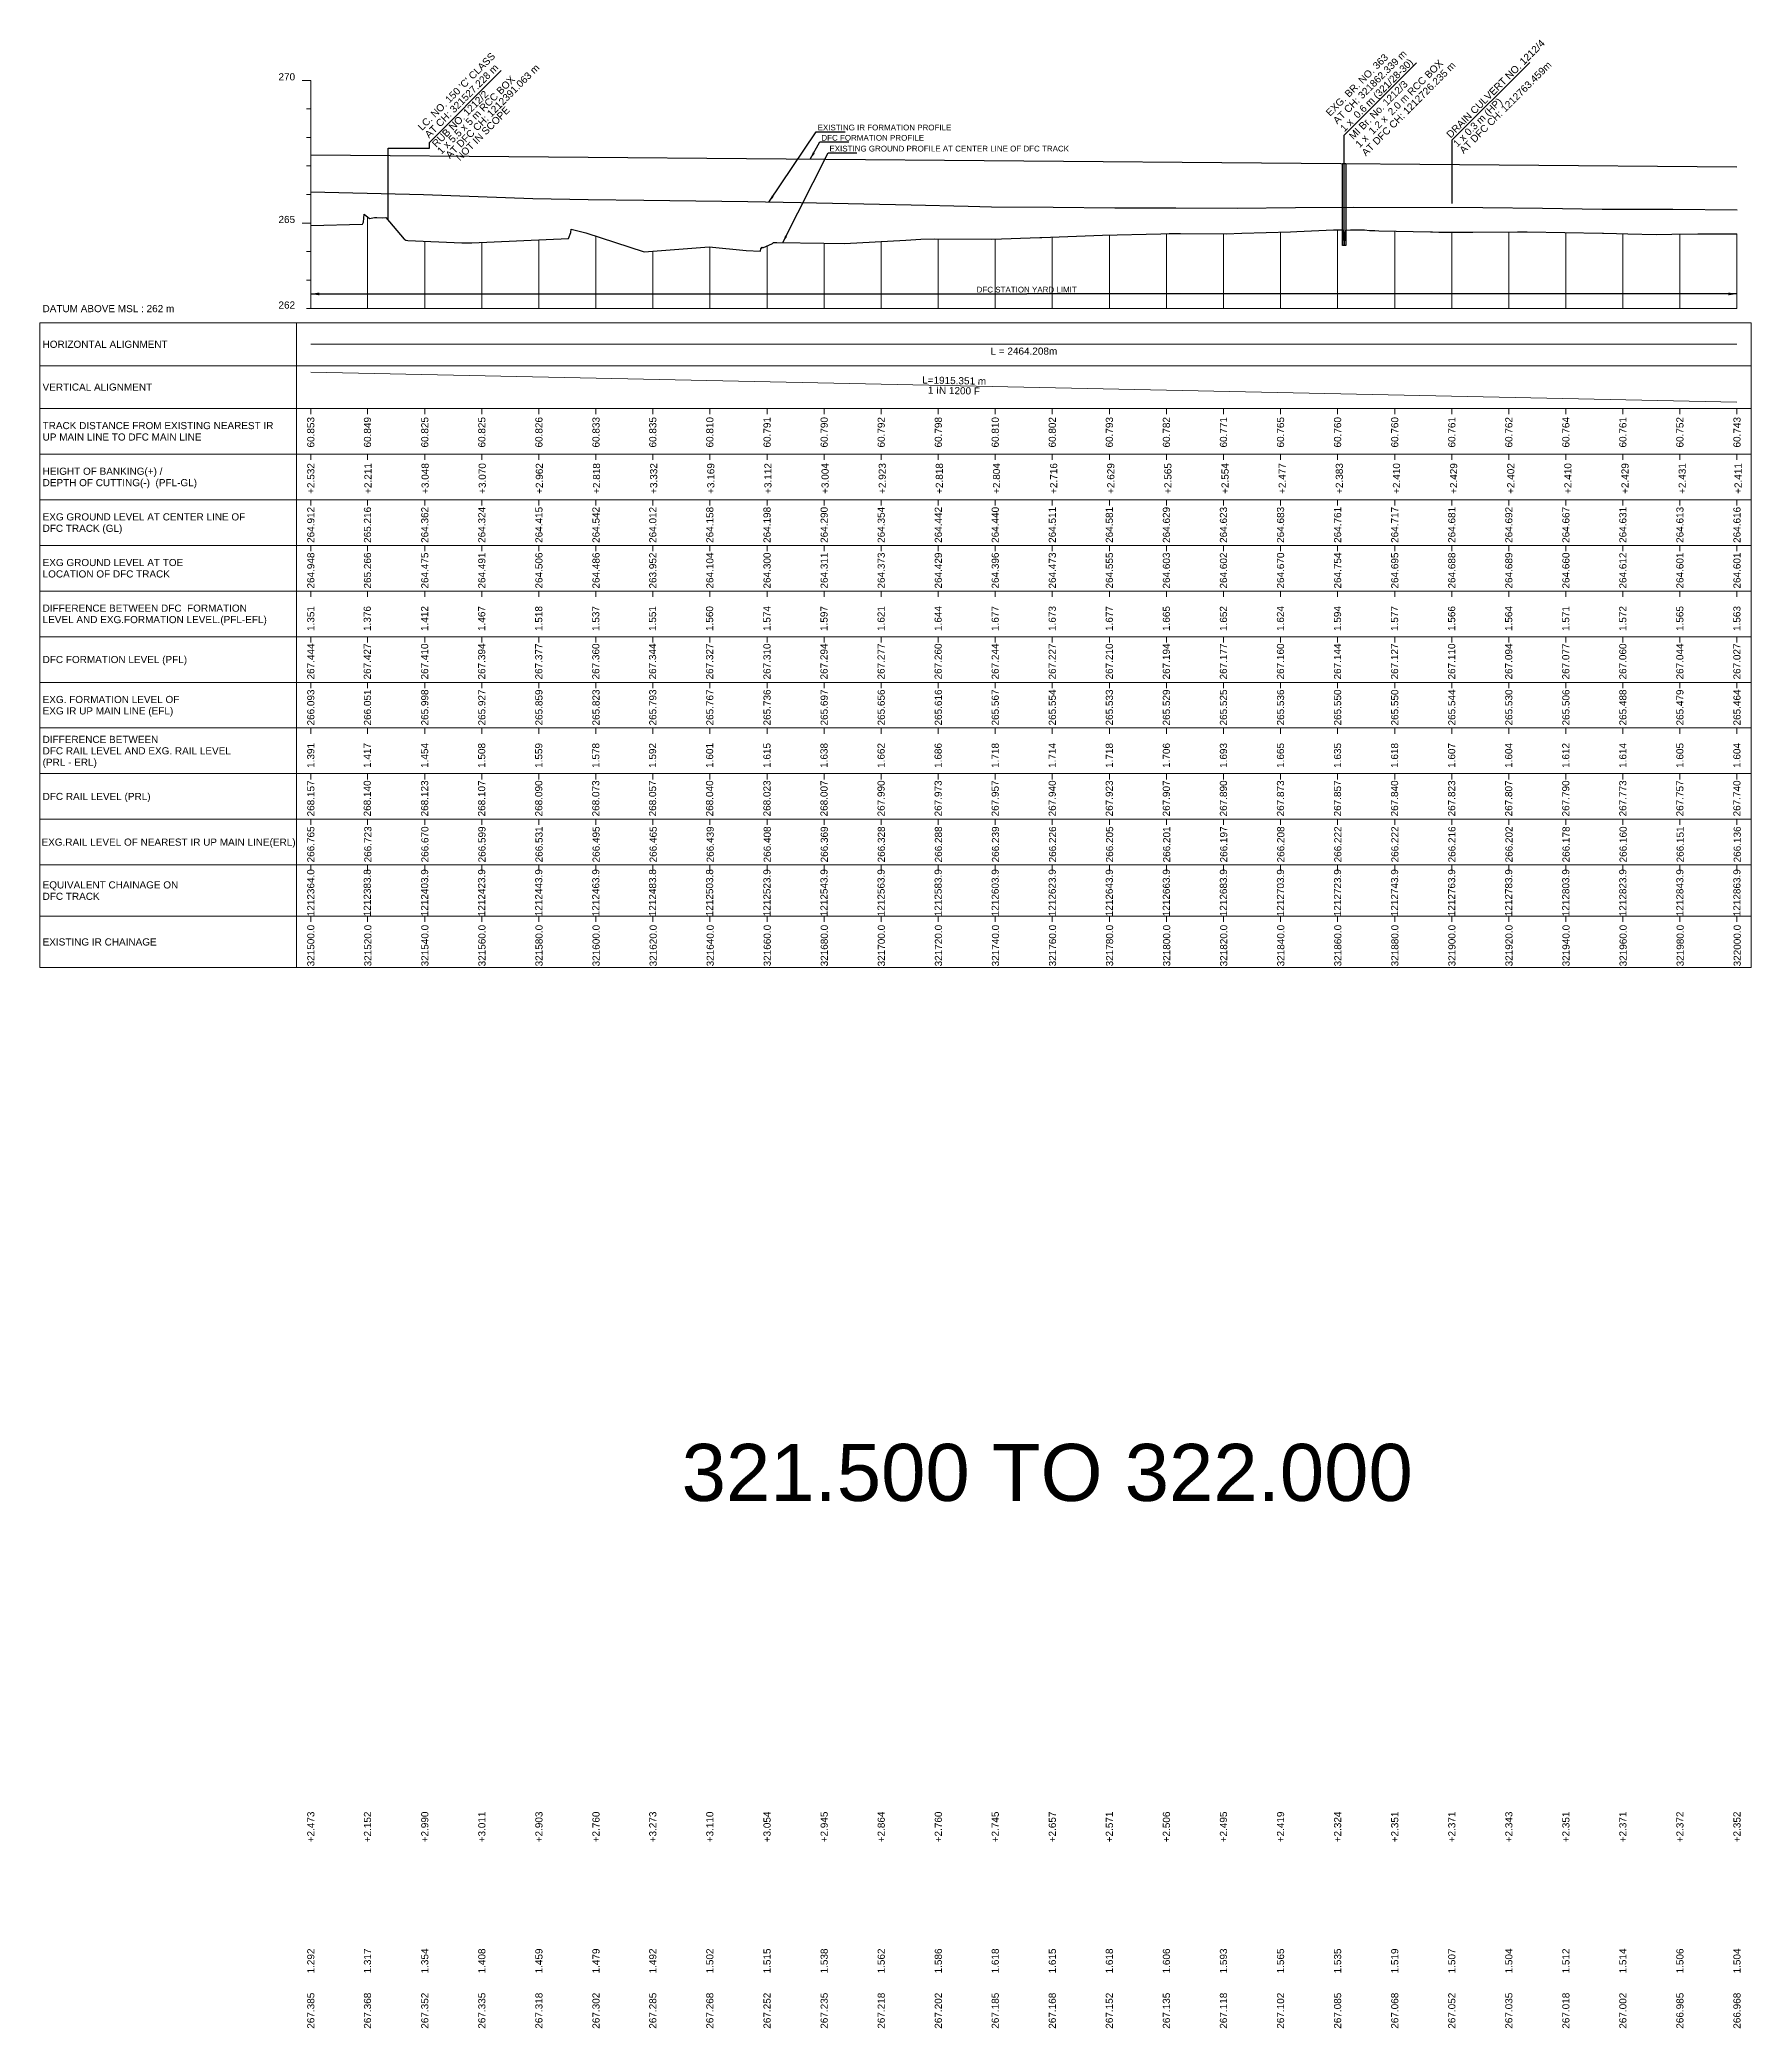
# Model space of a CAD drawing. Header units: metres. Extents: x 2905 to 23505, y -2719 to -1879.
# Drawn here: x 4905 to 5505, y -2603 to -1906 of the extents above; entities that cross this region are included whole.
import ezdxf
from ezdxf.enums import TextEntityAlignment as Align

# ---------------------------------------------------------------- set-up
doc = ezdxf.new("R2010")
doc.units = ezdxf.units.M
doc.header["$MEASUREMENT"] = 0
for name, color, linetype, lineweight in [('LS BRIDGE INDICATION', 10, 'Continuous', 30), ('LS CUT FILL', 10, 'Continuous', 0), ('LS DATUM', 7, 'Continuous', 0), ('LS DATUM X', 7, 'Continuous', 0), ('LS DATUM Y', 7, 'Continuous', 0), ('LS DIFF. EXG.RL & PRO. RL', 10, 'Continuous', 0), ('LS DIFF. PFL & EFL', 10, 'Continuous', 0), ('LS EXG FL', 7, 'Continuous', 0), ('LS EXG GL', 7, 'Continuous', 0), ('LS EXG GL AT PRO TOE', 7, 'Continuous', 0), ('LS EXG IR CH', 7, 'Continuous', 0), ('LS EXG RL', 7, 'Continuous', 0), ('LS EXG. FL', 7, 'Continuous', 0), ('LS EXG. GL', 7, 'Continuous', 0), ('LS EXG. GL AT PRO. TOE', 7, 'Continuous', 0), ('LS EXG. IR CH', 7, 'Continuous', 0), ('LS EXG. RL', 7, 'Continuous', 0), ('LS FRAME', 7, 'Continuous', 0), ('LS HORIZONTAL ALIGNMENT', 10, 'Continuous', 0), ('LS PFL-EFL', 10, 'Continuous', 0), ('LS PRL-ERL', 10, 'Continuous', 0), ('LS PRO FL', 10, 'Continuous', 0), ('LS PRO. CUT & FILL', 10, 'Continuous', 0), ('LS PRO. DFCC CH', 10, 'Continuous', 0), ('LS PRO. FL', 10, 'Continuous', 0), ('LS PRO. RL', 10, 'Continuous', 0), ('LS PROFILE EXG FL', 7, 'Continuous', 25), ('LS PROFILE EXG GL', 7, 'Continuous', 30), ('LS PROFILE PRO FL', 1, 'Continuous', 30), ('LS TICKS', 7, 'Continuous', 0), ('LS TRACK CENTER', 10, 'Continuous', 0), ("LS TRACK CENTER's", 10, 'Continuous', 0), ('LS VERTICAL ALIGNMENT', 10, 'Continuous', 0), ('Profile Grid', 7, 'Continuous', 0)]:
    doc.layers.add(name, color=color, linetype=linetype, lineweight=lineweight)
for name, color, linetype in [("LS BRIDGE'S", 7, 'Continuous'), ('LS DRAIN CULVERT', 10, 'Continuous'), ("LS LC'S", 7, 'Continuous'), ('ref text', 3, 'Continuous'), ('STATION YARD LIMIT IN LS', 7, 'Continuous')]:
    doc.layers.add(name, color=color, linetype=linetype)
doc.styles.get("Standard").update_dxf_attribs({"font": 'arial.ttf'})
doc.styles.add('Style-Arial', font='arial.ttf')
doc.styles.add('StyleArial', font='arial.ttf')
doc.dimstyles.get("Standard").update_dxf_attribs({"dimtxt": 5, "dimasz": 0.18, "dimexe": 0.18, "dimexo": 0.0625, "dimgap": 0.09, "dimtad": 0, "dimtih": 1, "dimtoh": 1, "dimdec": 4, "dimzin": 0, "dimdsep": 46, "dimtxsty": 'Standard', "dimcen": 0.09, "dimadec": 0, "dimazin": 0, "dimtfac": 1, "dimtdec": 4, "dimtofl": 0, "dimtmove": 0, "dimatfit": 3, "dimfxl": 1, "dimtolj": 1, "dimtzin": 0, "dimarcsym": 0})

msp = doc.modelspace()

# ---------------------------------------------------------------- texts
at = {"layer": "LS BRIDGE'S"}
for s, p in [('EXG. BR. NO. 363', (5357.3, -1932.77)), ('AT CH: 321862.339 m', (5359.81, -1935.48)), ('1 x  0.6 m (321/28-30)', (5362.33, -1938.19))]:
    msp.add_text(s, height=2.5, rotation=45, dxfattribs=at).set_placement(p)
at = {"layer": "LS BRIDGE'S", "color": 10}
for s, p in [('1 x  1.2 x  2.0 m RCC BOX', (5367.64, -1943.81)), ('AT DFC CH: 1212726.235 m', (5369.85, -1946.7)), ('MI Br. No. 1212/3', (5365.43, -1940.93))]:
    msp.add_text(s, height=2.5, rotation=45.05938, dxfattribs=at).set_placement(p)
at = {"layer": 'LS CUT FILL', "color": 1, "lineweight": 0, "style": 'Style-Arial'}
for s, p in [('+2.532', (5001.26, -2064.94)), ('+2.211', (5021.29, -2064.94)), ('+3.048', (5041.32, -2064.94)), ('+3.070', (5061.35, -2064.94)), ('+2.962', (5081.37, -2064.94)), ('+2.818', (5101.4, -2064.94)), ('+3.332', (5121.43, -2064.94)), ('+3.169', (5141.46, -2064.94)), ('+3.112', (5161.49, -2064.94)), ('+3.004', (5181.52, -2064.94)), ('+2.923', (5201.55, -2064.94)), ('+2.818', (5221.58, -2064.94)), ('+2.804', (5241.61, -2064.94)), ('+2.716', (5261.64, -2064.94)), ('+2.629', (5281.67, -2064.94)), ('+2.565', (5301.69, -2064.94)), ('+2.554', (5321.72, -2064.94)), ('+2.477', (5341.75, -2064.94)), ('+2.383', (5361.78, -2064.94)), ('+2.410', (5381.81, -2064.94)), ('+2.429', (5401.84, -2064.94)), ('+2.402', (5421.87, -2064.94)), ('+2.410', (5441.9, -2064.94)), ('+2.429', (5461.93, -2064.94)), ('+2.431', (5481.96, -2064.94)), ('+2.411', (5501.55, -2064.94))]:
    msp.add_text(s, height=2.5, rotation=90, dxfattribs=at).set_placement(p)
for s, p in [('+2.473', (5000, -2526.82)), ('+2.152', (5019.87, -2526.82)), ('+2.990', (5039.95, -2526.82)), ('+3.011', (5059.95, -2526.82)), ('+2.903', (5079.97, -2526.82)), ('+2.760', (5099.97, -2526.82)), ('+3.273', (5119.87, -2526.82)), ('+3.110', (5139.87, -2526.82)), ('+3.054', (5159.93, -2526.82)), ('+2.945', (5179.95, -2526.82)), ('+2.864', (5199.95, -2526.82)), ('+2.760', (5219.97, -2526.82)), ('+2.745', (5239.92, -2526.82)), ('+2.657', (5259.92, -2526.82)), ('+2.571', (5279.92, -2526.82)), ('+2.506', (5299.91, -2526.82)), ('+2.495', (5319.91, -2526.82)), ('+2.419', (5339.93, -2526.82)), ('+2.324', (5359.93, -2526.82)), ('+2.351', (5379.95, -2526.82)), ('+2.371', (5399.95, -2526.82)), ('+2.343', (5419.95, -2526.82)), ('+2.351', (5439.95, -2526.82)), ('+2.371', (5459.92, -2526.82)), ('+2.372', (5479.92, -2526.82)), ('+2.352', (5499.92, -2526.82))]:
    msp.add_text(s, height=2.5, rotation=90, dxfattribs=at).set_placement(p, align=Align.MIDDLE_RIGHT)
at = {"layer": 'LS DATUM', "color": 7, "style": 'StyleArial'}
msp.add_text('DATUM ABOVE MSL : 262 m', height=2.5, rotation=0.00003, dxfattribs=at).set_placement((4905.97, -2000), align=Align.MIDDLE_LEFT)
at = {"layer": 'LS DATUM Y', "color": 7, "lineweight": 0, "style": 'Style-Arial'}
for s, p in [('270', (4994.5, -1920)), ('265', (4994.5, -1970)), ('262', (4994.5, -2000))]:
    msp.add_text(s, height=2.5, dxfattribs=at).set_placement(p, align=Align.RIGHT)
at = {"layer": 'LS DIFF. EXG.RL & PRO. RL', "color": 10, "style": 'StyleArial'}
for s, p in [('DIFFERENCE BETWEEN ', (4906, -2151)), ('DFC RAIL LEVEL AND EXG. RAIL LEVEL ', (4906, -2155)), ('(PRL - ERL)', (4906, -2159))]:
    msp.add_text(s, height=2.5, rotation=0.00003, dxfattribs=at).set_placement(p, align=Align.MIDDLE_LEFT)
at = {"layer": 'LS DIFF. PFL & EFL', "color": 10, "style": 'StyleArial'}
for s, p in [('DIFFERENCE BETWEEN DFC  FORMATION ', (4906, -2105)), ('LEVEL AND EXG.FORMATION LEVEL.(PFL-EFL)', (4906, -2109))]:
    msp.add_text(s, height=2.5, rotation=0.00003, dxfattribs=at).set_placement(p, align=Align.MIDDLE_LEFT)
at = {"layer": 'LS DRAIN CULVERT'}
for s, p in [('DRAIN CULVERT NO. 1212/4', (5399.56, -1940.41)), ('AT DFC CH: 1212763.459m', (5404.12, -1945.84)), ('1 x 0.3 m (HP)', (5401.91, -1943.55))]:
    msp.add_text(s, height=2.5, rotation=44.95988, dxfattribs=at).set_placement(p)
at = {"layer": 'LS EXG FL', "style": 'StyleArial'}
for s, p in [('EXG. FORMATION LEVEL OF', (4906, -2137)), ('EXG IR UP MAIN LINE (EFL)', (4906, -2141))]:
    msp.add_text(s, height=2.5, rotation=0.00003, dxfattribs=at).set_placement(p, align=Align.MIDDLE_LEFT)
at = {"layer": 'LS EXG GL', "lineweight": 0, "style": 'Style-Arial'}
for s, p in [('264.912', (5000, -2069.5)), ('265.216', (5019.87, -2069.5)), ('264.362', (5039.95, -2069.5)), ('264.324', (5059.95, -2069.5)), ('264.415', (5079.97, -2069.5)), ('264.542', (5099.97, -2069.5)), ('264.012', (5119.87, -2069.5)), ('264.158', (5139.87, -2069.5)), ('264.198', (5159.93, -2069.5)), ('264.290', (5179.95, -2069.5)), ('264.354', (5199.95, -2069.5)), ('264.442', (5219.97, -2069.5)), ('264.440', (5239.92, -2069.5)), ('264.511', (5259.92, -2069.5)), ('264.581', (5279.92, -2069.5)), ('264.629', (5299.91, -2069.5)), ('264.623', (5319.91, -2069.5)), ('264.683', (5339.93, -2069.5)), ('264.761', (5359.93, -2069.5)), ('264.717', (5379.95, -2069.5)), ('264.681', (5399.95, -2069.5)), ('264.692', (5419.95, -2069.5)), ('264.667', (5439.95, -2069.5)), ('264.631', (5459.92, -2069.5)), ('264.613', (5479.92, -2069.5)), ('264.616', (5499.92, -2069.5))]:
    msp.add_text(s, height=2.5, rotation=90, dxfattribs=at).set_placement(p, align=Align.MIDDLE_RIGHT)
at = {"layer": 'LS EXG GL AT PRO TOE', "color": 7, "style": 'StyleArial'}
for s, p in [('EXG GROUND LEVEL AT TOE', (4906, -2089)), ('LOCATION OF DFC TRACK', (4906, -2093))]:
    msp.add_text(s, height=2.5, rotation=0.00003, dxfattribs=at).set_placement(p, align=Align.MIDDLE_LEFT)
at = {"layer": 'LS EXG IR CH', "style": 'Style-Arial'}
for s, p in [('321500.0', (5000, -2216)), ('321520.0', (5020, -2216)), ('321540.0', (5040, -2216)), ('321560.0', (5060, -2216)), ('321580.0', (5080, -2216)), ('321600.0', (5100, -2216)), ('321620.0', (5120, -2216)), ('321640.0', (5140, -2216)), ('321660.0', (5160, -2216)), ('321680.0', (5180, -2216)), ('321700.0', (5200, -2216)), ('321720.0', (5220, -2216)), ('321740.0', (5240, -2216)), ('321760.0', (5260, -2216)), ('321780.0', (5280, -2216)), ('321800.0', (5300, -2216)), ('321820.0', (5320, -2216)), ('321840.0', (5340, -2216)), ('321860.0', (5360, -2216)), ('321880.0', (5380, -2216)), ('321900.0', (5400, -2216)), ('321920.0', (5420, -2216)), ('321940.0', (5440, -2216)), ('321960.0', (5460, -2216)), ('321980.0', (5480, -2216)), ('322000.0', (5500, -2216))]:
    msp.add_text(s, height=2.5, rotation=90, dxfattribs=at).set_placement(p, align=Align.MIDDLE_RIGHT)
at = {"layer": 'LS EXG RL', "style": 'Style-Arial'}
for s, p in [('266.765', (5000, -2181.5)), ('266.723', (5020, -2181.5)), ('266.670', (5040, -2181.5)), ('266.599', (5060, -2181.5)), ('266.531', (5080, -2181.5)), ('266.495', (5100, -2181.5)), ('266.465', (5120, -2181.5)), ('266.439', (5140, -2181.5)), ('266.408', (5160, -2181.5)), ('266.369', (5180, -2181.5)), ('266.328', (5200, -2181.5)), ('266.288', (5220, -2181.5)), ('266.239', (5240, -2181.5)), ('266.226', (5260, -2181.5)), ('266.205', (5280, -2181.5)), ('266.201', (5300, -2181.5)), ('266.197', (5320, -2181.5)), ('266.208', (5340, -2181.5)), ('266.222', (5360, -2181.5)), ('266.222', (5380, -2181.5)), ('266.216', (5400, -2181.5)), ('266.202', (5420, -2181.5)), ('266.178', (5440, -2181.5)), ('266.160', (5460, -2181.5)), ('266.151', (5480, -2181.5)), ('266.136', (5500, -2181.5))]:
    msp.add_text(s, height=2.5, rotation=90, dxfattribs=at).set_placement(p, align=Align.MIDDLE_RIGHT)
at = {"layer": 'LS EXG. FL'}
for s, p in [('266.093', (5000, -2133.5)), ('266.051', (5019.87, -2133.5)), ('265.998', (5039.95, -2133.5)), ('265.927', (5059.95, -2133.5)), ('265.859', (5079.97, -2133.5)), ('265.823', (5099.97, -2133.5)), ('265.793', (5119.87, -2133.5)), ('265.767', (5139.87, -2133.5)), ('265.736', (5159.93, -2133.5)), ('265.697', (5179.95, -2133.5)), ('265.656', (5199.95, -2133.5)), ('265.616', (5219.97, -2133.5)), ('265.567', (5239.92, -2133.5)), ('265.554', (5259.92, -2133.5)), ('265.533', (5279.92, -2133.5)), ('265.529', (5299.91, -2133.5)), ('265.525', (5319.91, -2133.5)), ('265.536', (5339.93, -2133.5)), ('265.550', (5359.93, -2133.5)), ('265.550', (5379.95, -2133.5)), ('265.544', (5399.95, -2133.5)), ('265.530', (5419.95, -2133.5)), ('265.506', (5439.95, -2133.5)), ('265.488', (5459.92, -2133.5)), ('265.479', (5479.92, -2133.5)), ('265.464', (5499.92, -2133.5))]:
    msp.add_text(s, height=2.5, rotation=90, dxfattribs=at).set_placement(p, align=Align.MIDDLE_RIGHT)
at = {"layer": 'LS EXG. GL', "color": 7, "style": 'StyleArial'}
for s, p in [('EXG GROUND LEVEL AT CENTER LINE OF ', (4906, -2073)), ('DFC TRACK (GL)', (4906, -2077))]:
    msp.add_text(s, height=2.5, rotation=0.00003, dxfattribs=at).set_placement(p, align=Align.MIDDLE_LEFT)
at = {"layer": 'LS EXG. GL AT PRO. TOE'}
for s, p in [('264.948', (5000, -2085.5)), ('265.266', (5019.87, -2085.5)), ('264.475', (5039.95, -2085.5)), ('264.491', (5059.95, -2085.5)), ('264.506', (5079.97, -2085.5)), ('264.486', (5099.97, -2085.5)), ('263.952', (5119.87, -2085.5)), ('264.104', (5139.87, -2085.5)), ('264.300', (5159.93, -2085.5)), ('264.311', (5179.95, -2085.5)), ('264.373', (5199.95, -2085.5)), ('264.429', (5219.97, -2085.5)), ('264.396', (5239.92, -2085.5)), ('264.473', (5259.92, -2085.5)), ('264.555', (5279.92, -2085.5)), ('264.603', (5299.91, -2085.5)), ('264.602', (5319.91, -2085.5)), ('264.670', (5339.93, -2085.5)), ('264.754', (5359.93, -2085.5)), ('264.695', (5379.95, -2085.5)), ('264.688', (5399.95, -2085.5)), ('264.689', (5419.95, -2085.5)), ('264.660', (5439.95, -2085.5)), ('264.612', (5459.92, -2085.5)), ('264.601', (5479.92, -2085.5)), ('264.601', (5499.92, -2085.5))]:
    msp.add_text(s, height=2.5, rotation=90, dxfattribs=at).set_placement(p, align=Align.MIDDLE_RIGHT)
at = {"layer": 'LS EXG. IR CH', "style": 'StyleArial'}
msp.add_text('EXISTING IR CHAINAGE', height=2.5, rotation=0.00003, dxfattribs=at).set_placement((4906, -2222), align=Align.MIDDLE_LEFT)
at = {"layer": 'LS EXG. RL', "style": 'StyleArial'}
msp.add_text('EXG.RAIL LEVEL OF NEAREST IR UP MAIN LINE(ERL)', height=2.5, rotation=0.00003, dxfattribs=at).set_placement((4905.61, -2187), align=Align.MIDDLE_LEFT)
at = {"layer": 'LS HORIZONTAL ALIGNMENT', "style": 'StyleArial'}
msp.add_text('HORIZONTAL ALIGNMENT', height=2.5, rotation=0.00003, dxfattribs=at).set_placement((4905.97, -2012.5), align=Align.MIDDLE_LEFT)
at = {"layer": 'LS HORIZONTAL ALIGNMENT', "lineweight": 0, "insert": (5249.96, -2014.92), "char_height": 2.5, "attachment_point": 5, "line_spacing_factor": 0.6, "style": 'Style-Arial'}
msp.add_mtext('L = 2464.208m', dxfattribs=at)
at = {"layer": "LS LC'S", "lineweight": 13, "style": 'Style-Arial'}
for s, p in [("LC. NO. 150 'C' CLASS", (5039.02, -1937.75)), ('AT CH: 321527.228 m', (5041.47, -1940.41))]:
    msp.add_text(s, height=2.5, rotation=45.15566, dxfattribs=at).set_placement(p)
at = {"layer": "LS LC'S", "color": 10, "lineweight": 13, "style": 'Style-Arial'}
for s, p in [('AT DFC CH: 1212391.063 m', (5048.76, -1947.6)), ('RUB NO. 1212/2', (5043.98, -1943.65)), ('1 x 5.5 x 5 m RCC BOX', (5045.78, -1946.06))]:
    msp.add_text(s, height=2.5, rotation=45.15566, dxfattribs=at).set_placement(p)
at = {"layer": "LS LC'S", "color": 5, "lineweight": 13, "style": 'Style-Arial'}
msp.add_text('NOT IN SCOPE', height=2.5, rotation=45.15566, dxfattribs=at).set_placement((5052.34, -1948.42))
at = {"layer": 'LS PFL-EFL'}
for s, p in [('1.351', (5001.25, -2113)), ('1.376', (5021.05, -2113)), ('1.412', (5041.15, -2113)), ('1.467', (5061.15, -2113)), ('1.518', (5081.15, -2113)), ('1.537', (5101.15, -2113)), ('1.551', (5121.05, -2113)), ('1.560', (5141.05, -2113)), ('1.574', (5161.15, -2113)), ('1.597', (5181.15, -2113)), ('1.621', (5201.15, -2113)), ('1.644', (5221.15, -2113)), ('1.677', (5241.15, -2113)), ('1.673', (5261.15, -2113)), ('1.677', (5281.15, -2113)), ('1.665', (5301.15, -2113)), ('1.652', (5321.15, -2113)), ('1.624', (5341.15, -2113)), ('1.594', (5361.15, -2113)), ('1.577', (5381.15, -2113)), ('1.566', (5401.15, -2113)), ('1.564', (5421.15, -2113)), ('1.571', (5441.15, -2113)), ('1.572', (5461.15, -2113)), ('1.565', (5481.15, -2113)), ('1.563', (5501.15, -2113))]:
    msp.add_text(s, height=2.5, rotation=90, dxfattribs=at).set_placement(p)
for s, p in [('1.292', (5000, -2574.82)), ('1.317', (5019.87, -2574.82)), ('1.354', (5039.95, -2574.82)), ('1.408', (5059.95, -2574.82)), ('1.459', (5079.97, -2574.82)), ('1.479', (5099.97, -2574.82)), ('1.492', (5119.87, -2574.82)), ('1.502', (5139.87, -2574.82)), ('1.515', (5159.93, -2574.82)), ('1.538', (5179.95, -2574.82)), ('1.562', (5199.95, -2574.82)), ('1.586', (5219.97, -2574.82)), ('1.618', (5239.92, -2574.82)), ('1.615', (5259.92, -2574.82)), ('1.618', (5279.92, -2574.82)), ('1.606', (5299.91, -2574.82)), ('1.593', (5319.91, -2574.82)), ('1.565', (5339.93, -2574.82)), ('1.535', (5359.93, -2574.82)), ('1.519', (5379.95, -2574.82)), ('1.507', (5399.95, -2574.82)), ('1.504', (5419.95, -2574.82)), ('1.512', (5439.95, -2574.82)), ('1.514', (5459.92, -2574.82)), ('1.506', (5479.92, -2574.82)), ('1.504', (5499.92, -2574.82))]:
    msp.add_text(s, height=2.5, rotation=90, dxfattribs=at).set_placement(p, align=Align.MIDDLE_RIGHT)
at = {"layer": 'LS PRL-ERL'}
for s, p in [('1.391', (5001.25, -2161)), ('1.417', (5021.05, -2161)), ('1.454', (5041.15, -2161)), ('1.508', (5061.15, -2161)), ('1.559', (5081.15, -2161)), ('1.578', (5101.15, -2161)), ('1.592', (5121.05, -2161)), ('1.601', (5141.05, -2161)), ('1.615', (5161.15, -2161)), ('1.638', (5181.15, -2161)), ('1.662', (5201.15, -2161)), ('1.686', (5221.15, -2161)), ('1.718', (5241.15, -2161)), ('1.714', (5261.15, -2161)), ('1.718', (5281.15, -2161)), ('1.706', (5301.15, -2161)), ('1.693', (5321.15, -2161)), ('1.665', (5341.15, -2161)), ('1.635', (5361.15, -2161)), ('1.618', (5381.15, -2161)), ('1.607', (5401.15, -2161)), ('1.604', (5421.15, -2161)), ('1.612', (5441.15, -2161)), ('1.614', (5461.15, -2161)), ('1.605', (5481.15, -2161)), ('1.604', (5501.15, -2161))]:
    msp.add_text(s, height=2.5, rotation=90, dxfattribs=at).set_placement(p)
at = {"layer": 'LS PRO FL', "color": 1, "lineweight": 0, "style": 'Style-Arial'}
for s, p in [('267.385', (5000, -2590.32)), ('267.368', (5019.87, -2590.32)), ('267.352', (5039.95, -2590.32)), ('267.335', (5059.95, -2590.32)), ('267.318', (5079.97, -2590.32)), ('267.302', (5099.97, -2590.32)), ('267.285', (5119.87, -2590.32)), ('267.268', (5139.87, -2590.32)), ('267.252', (5159.93, -2590.32)), ('267.235', (5179.95, -2590.32)), ('267.218', (5199.95, -2590.32)), ('267.202', (5219.97, -2590.32)), ('267.185', (5239.92, -2590.32)), ('267.168', (5259.92, -2590.32)), ('267.152', (5279.92, -2590.32)), ('267.135', (5299.91, -2590.32)), ('267.118', (5319.91, -2590.32)), ('267.102', (5339.93, -2590.32)), ('267.085', (5359.93, -2590.32)), ('267.068', (5379.95, -2590.32)), ('267.052', (5399.95, -2590.32)), ('267.035', (5419.95, -2590.32)), ('267.018', (5439.95, -2590.32)), ('267.002', (5459.92, -2590.32)), ('266.985', (5479.92, -2590.32)), ('266.968', (5499.92, -2590.32))]:
    msp.add_text(s, height=2.5, rotation=90, dxfattribs=at).set_placement(p, align=Align.MIDDLE_RIGHT)
at = {"layer": 'LS PRO. CUT & FILL', "color": 10, "style": 'StyleArial'}
for s, p in [('HEIGHT OF BANKING(+) /', (4906, -2057)), ('DEPTH OF CUTTING(-)  (PFL-GL)', (4906, -2061))]:
    msp.add_text(s, height=2.5, rotation=0.00003, dxfattribs=at).set_placement(p, align=Align.MIDDLE_LEFT)
at = {"layer": 'LS PRO. DFCC CH', "color": 10, "style": 'Style-Arial'}
for s, p in [('EQUIVALENT CHAINAGE ON ', (4906, -2202)), ('DFC TRACK', (4906, -2206))]:
    msp.add_text(s, height=2.5, rotation=0.00003, dxfattribs=at).set_placement(p, align=Align.MIDDLE_LEFT)
at = {"layer": 'LS PRO. DFCC CH'}
for s, p in [('1212364.0', (5001.25, -2213)), ('1212383.8', (5021.05, -2213)), ('1212403.9', (5041.15, -2213)), ('1212423.9', (5061.15, -2213)), ('1212443.9', (5081.15, -2213)), ('1212463.9', (5101.15, -2213)), ('1212483.8', (5121.05, -2213)), ('1212503.8', (5141.05, -2213)), ('1212523.9', (5161.15, -2213)), ('1212543.9', (5181.15, -2213)), ('1212563.9', (5201.15, -2213)), ('1212583.9', (5221.15, -2213)), ('1212603.9', (5241.15, -2213)), ('1212623.9', (5261.15, -2213)), ('1212643.9', (5281.15, -2213)), ('1212663.9', (5301.15, -2213)), ('1212683.9', (5321.15, -2213)), ('1212703.9', (5341.15, -2213)), ('1212723.9', (5361.15, -2213)), ('1212743.9', (5381.15, -2213)), ('1212763.9', (5401.15, -2213)), ('1212783.9', (5421.15, -2213)), ('1212803.9', (5441.15, -2213)), ('1212823.9', (5461.15, -2213)), ('1212843.9', (5481.15, -2213)), ('1212863.9', (5501.15, -2213))]:
    msp.add_text(s, height=2.5, rotation=90, dxfattribs=at).set_placement(p)
at = {"layer": 'LS PRO. FL'}
for s, p in [('267.444', (5001.25, -2130)), ('267.427', (5021.05, -2130)), ('267.410', (5041.15, -2130)), ('267.394', (5061.15, -2130)), ('267.377', (5081.15, -2130)), ('267.360', (5101.15, -2130)), ('267.344', (5121.05, -2130)), ('267.327', (5141.05, -2130)), ('267.310', (5161.15, -2130)), ('267.294', (5181.15, -2130)), ('267.277', (5201.15, -2130)), ('267.260', (5221.15, -2130)), ('267.244', (5241.15, -2130)), ('267.227', (5261.15, -2130)), ('267.210', (5281.15, -2130)), ('267.194', (5301.15, -2130)), ('267.177', (5321.15, -2130)), ('267.160', (5341.15, -2130)), ('267.144', (5361.15, -2130)), ('267.127', (5381.15, -2130)), ('267.110', (5401.15, -2130)), ('267.094', (5421.15, -2130)), ('267.077', (5441.15, -2130)), ('267.060', (5461.15, -2130)), ('267.044', (5481.15, -2130)), ('267.027', (5501.15, -2130))]:
    msp.add_text(s, height=2.5, rotation=90, dxfattribs=at).set_placement(p)
at = {"layer": 'LS PRO. FL', "color": 10, "style": 'StyleArial'}
msp.add_text('DFC FORMATION LEVEL (PFL) ', height=2.5, rotation=0.00003, dxfattribs=at).set_placement((4906, -2123), align=Align.MIDDLE_LEFT)
at = {"layer": 'LS PRO. RL'}
for s, p in [('268.157', (5001.25, -2178)), ('268.140', (5021.05, -2178)), ('268.123', (5041.15, -2178)), ('268.107', (5061.15, -2178)), ('268.090', (5081.15, -2178)), ('268.073', (5101.15, -2178)), ('268.057', (5121.05, -2178)), ('268.040', (5141.05, -2178)), ('268.023', (5161.15, -2178)), ('268.007', (5181.15, -2178)), ('267.990', (5201.15, -2178)), ('267.973', (5221.15, -2178)), ('267.957', (5241.15, -2178)), ('267.940', (5261.15, -2178)), ('267.923', (5281.15, -2178)), ('267.907', (5301.15, -2178)), ('267.890', (5321.15, -2178)), ('267.873', (5341.15, -2178)), ('267.857', (5361.15, -2178)), ('267.840', (5381.15, -2178)), ('267.823', (5401.15, -2178)), ('267.807', (5421.15, -2178)), ('267.790', (5441.15, -2178)), ('267.773', (5461.15, -2178)), ('267.757', (5481.15, -2178)), ('267.740', (5501.15, -2178))]:
    msp.add_text(s, height=2.5, rotation=90, dxfattribs=at).set_placement(p)
at = {"layer": 'LS PRO. RL', "color": 10, "style": 'StyleArial'}
msp.add_text('DFC RAIL LEVEL (PRL)', height=2.5, rotation=0.00003, dxfattribs=at).set_placement((4906, -2171), align=Align.MIDDLE_LEFT)
at = {"layer": 'LS PROFILE EXG FL', "color": 7, "linetype": 'Continuous', "lineweight": 0, "style": 'Style-Arial'}
msp.add_text('EXISTING IR FORMATION PROFILE', height=2, dxfattribs=at).set_placement((5177.66, -1937.52))
at = {"layer": 'LS PROFILE EXG GL', "color": 7, "lineweight": 0, "style": 'Style-Arial'}
msp.add_text('EXISTING GROUND PROFILE AT CENTER LINE OF DFC TRACK', height=2, dxfattribs=at).set_placement((5181.81, -1944.92, 0))
at = {"layer": 'LS PROFILE PRO FL', "style": 'Style-Arial'}
msp.add_text(' DFC FORMATION PROFILE', height=2, dxfattribs=at).set_placement((5178.21, -1941.12, 0))
at = {"layer": 'LS TRACK CENTER'}
for s, p in [('60.853', (5000, -2038)), ('60.849', (5019.87, -2038)), ('60.825', (5039.95, -2038)), ('60.825', (5059.95, -2038)), ('60.826', (5079.97, -2038)), ('60.833', (5099.97, -2038)), ('60.835', (5119.87, -2038)), ('60.810', (5139.87, -2038)), ('60.791', (5159.93, -2038)), ('60.790', (5179.95, -2038)), ('60.792', (5199.95, -2038)), ('60.798', (5219.97, -2038)), ('60.810', (5239.92, -2038)), ('60.802', (5259.92, -2038)), ('60.793', (5279.92, -2038)), ('60.782', (5299.91, -2038)), ('60.771', (5319.91, -2038)), ('60.765', (5339.93, -2038)), ('60.760', (5359.93, -2038)), ('60.760', (5379.95, -2038)), ('60.761', (5399.95, -2038)), ('60.762', (5419.95, -2038)), ('60.764', (5439.95, -2038)), ('60.761', (5459.92, -2038)), ('60.752', (5479.92, -2038)), ('60.743', (5499.92, -2038))]:
    msp.add_text(s, height=2.5, rotation=90, dxfattribs=at).set_placement(p, align=Align.MIDDLE_RIGHT)
at = {"layer": "LS TRACK CENTER's", "color": 10, "style": 'StyleArial'}
for s, p in [('TRACK DISTANCE FROM EXISTING NEAREST IR ', (4906, -2041)), ('UP MAIN LINE TO DFC MAIN LINE', (4906, -2045))]:
    msp.add_text(s, height=2.5, rotation=0.00003, dxfattribs=at).set_placement(p, align=Align.MIDDLE_LEFT)
at = {"layer": 'LS VERTICAL ALIGNMENT', "style": 'StyleArial'}
msp.add_text('VERTICAL ALIGNMENT', height=2.5, rotation=0.00003, dxfattribs=at).set_placement((4905.97, -2027.5), align=Align.MIDDLE_LEFT)
at = {"layer": 'LS VERTICAL ALIGNMENT', "lineweight": 0, "insert": (5225.48, -2026.99), "char_height": 2.5, "attachment_point": 5, "rotation": 358.79966, "line_spacing_factor": 0.84, "style": 'Style-Arial'}
msp.add_mtext('L=1915.351 m\\P1 IN 1200 F', dxfattribs=at)
at = {"layer": 'ref text', "color": 3, "insert": (5130, -2418.23), "char_height": 20, "width": 256.3165, "attachment_point": 7, "bg_fill": 3, "box_fill_scale": 1.5, "bg_fill_color": 256, "bg_fill_transparency": 0}
msp.add_mtext('321.500 TO 322.000', dxfattribs=at)
at = {"layer": 'STATION YARD LIMIT IN LS', "color": 10, "lineweight": 15, "insert": (5250.95, -1993.36), "char_height": 2, "attachment_point": 5, "rotation": 0.00003, "line_spacing_factor": 0.84, "style": 'Style-Arial'}
msp.add_mtext('DFC STATION YARD LIMIT', dxfattribs=at)

# ---------------------------------------------------------------- linework, layer by layer
at = {"layer": 'LS BRIDGE INDICATION'}
msp.add_lwpolyline([(5361.67, -1949.17), (5362.87, -1949.17), (5362.87, -1977.83), (5361.67, -1977.83)], close=True, dxfattribs=at)
at = {"layer": "LS BRIDGE'S"}
msp.add_lwpolyline([(5362.27, -1977.83), (5362.27, -1939.24), (5387.61, -1913.9)], dxfattribs=at)
at = {"layer": 'LS DATUM X', "color": 7, "linetype": 'Continuous', "lineweight": 0}
msp.add_line((5000, -2000), (5499.92, -2000), dxfattribs=at)
at = {"layer": 'LS DATUM Y', "color": 7, "linetype": 'Continuous', "lineweight": 0}
for p, q in [((4997, -1920), (5000, -1920)), ((5000, -2000), (5000, -1920)), ((4998.5, -1930), (5000, -1930)), ((4998.5, -1940), (5000, -1940)), ((4998.5, -1950), (5000, -1950)), ((4998.5, -1960), (5000, -1960)), ((4997, -1970), (5000, -1970)), ((4998.5, -1980), (5000, -1980)), ((4998.5, -1990), (5000, -1990)), ((4998.5, -2000), (5000, -2000))]:
    msp.add_line(p, q, dxfattribs=at)
at = {"layer": 'LS DRAIN CULVERT'}
msp.add_lwpolyline([(5427.28, -1913.68), (5399.95, -1941.01), (5399.95, -1963.19)], dxfattribs=at)
at = {"layer": 'LS FRAME'}
for points in [[(4995, -2231), (4905, -2231), (4905, -2005)], [(4905, -2005), (4995, -2005)], [(4995, -2020), (4905, -2020)], [(4995, -2035), (4905, -2035)], [(4995, -2051), (4905, -2051)], [(4905, -2051), (4995, -2051)], [(4995, -2067), (4905, -2067)], [(4905, -2067), (4995, -2067)], [(4995, -2083), (4905, -2083)], [(4905, -2083), (4995, -2083)], [(4995, -2099), (4905, -2099)], [(4995, -2115), (4905, -2115)], [(4905, -2115), (4995, -2115)], [(4995, -2131), (4905, -2131)], [(4905, -2131), (4995, -2131)], [(4995, -2147), (4905, -2147)], [(4905, -2147), (4995, -2147)], [(4995, -2163), (4905, -2163)], [(4905, -2163), (4995, -2163)], [(4995, -2179), (4905, -2179)], [(4995, -2195), (4905, -2195)], [(4995, -2213), (4905, -2213)]]:
    msp.add_lwpolyline(points, dxfattribs=at)
at = {"layer": 'LS FRAME', "color": 7, "linetype": 'Continuous', "lineweight": 0, "flags": 128}
for points in [[(4995, -2020), (5504.92, -2020), (5504.92, -2005), (4995, -2005), (4995, -2020)], [(4995, -2035), (5504.92, -2035), (5504.92, -2020), (4995, -2020), (4995, -2035)], [(4995, -2051), (5504.92, -2051), (5504.92, -2035), (4995, -2035), (4995, -2051)], [(4995, -2067), (5504.92, -2067), (5504.92, -2051), (4995, -2051), (4995, -2067)], [(4995, -2083), (5504.92, -2083), (5504.92, -2067), (4995, -2067), (4995, -2083)], [(4995, -2099), (5504.92, -2099), (5504.92, -2083), (4995, -2083), (4995, -2099)], [(4995, -2115), (5504.92, -2115), (5504.92, -2099), (4995, -2099), (4995, -2115)], [(4995, -2131), (5504.92, -2131), (5504.92, -2115), (4995, -2115), (4995, -2131)], [(4995, -2147), (5504.92, -2147), (5504.92, -2131), (4995, -2131), (4995, -2147)], [(4995, -2163), (5504.92, -2163), (5504.92, -2147), (4995, -2147), (4995, -2163)], [(4995, -2179), (5504.92, -2179), (5504.92, -2163), (4995, -2163), (4995, -2179)], [(4995, -2195), (5504.92, -2195), (5504.92, -2179), (4995, -2179), (4995, -2195)], [(4995, -2213), (5504.92, -2213), (5504.92, -2195), (4995, -2195), (4995, -2213)], [(4995, -2231), (5504.92, -2231), (5504.92, -2213), (4995, -2213), (4995, -2231)]]:
    msp.add_lwpolyline(points, close=True, dxfattribs=at)
at = {"layer": 'LS FRAME', "color": 7, "linetype": 'Continuous', "lineweight": 0}
msp.add_3dface([(4995, -2099), (4915, -2099), (4915, -2099)], dxfattribs=at)
at = {"layer": 'LS HORIZONTAL ALIGNMENT', "lineweight": 0, "flags": 128}
msp.add_lwpolyline([(5000, -2012.5), (5499.92, -2012.5)], dxfattribs=at)
at = {"layer": "LS LC'S"}
msp.add_lwpolyline([(5027.1, -1968.94), (5027.1, -1943.79), (5041.58, -1943.79), (5041.58, -1941.72), (5066.78, -1916.52)], dxfattribs=at)
at = {"layer": 'LS PROFILE EXG FL'}
msp.add_lwpolyline([(5000, -1959.07), (5009.82, -1959.25), (5024.68, -1959.6), (5039.54, -1960.01), (5058.7, -1960.69), (5077.85, -1961.37), (5097.28, -1961.73), (5116.71, -1962.03), (5134.93, -1962.27), (5153.15, -1962.51), (5171.77, -1962.86), (5210.42, -1963.66), (5230.45, -1964.05), (5238.63, -1964.33), (5260.24, -1964.47), (5281.85, -1964.69), (5303.27, -1964.72), (5324.68, -1964.76), (5345.12, -1964.6), (5365.55, -1964.47), (5410.87, -1964.59), (5431.76, -1964.84), (5452.66, -1965.1), (5477.39, -1965.19), (5500, -1965.36)], dxfattribs=at)
at = {"layer": 'LS PROFILE EXG GL', "flags": 128}
msp.add_lwpolyline([(5000, -1970.88), (5018.08, -1970.43), (5018.45, -1969.65), (5018.74, -1966.91), (5020.59, -1968.43), (5022.39, -1968.06), (5023.15, -1968.09), (5025.04, -1968.18), (5026.36, -1968.05), (5032.74, -1975.66), (5032.91, -1975.82), (5033.29, -1976.05), (5034.06, -1976.12), (5052.95, -1976.96), (5054.04, -1976.96), (5056.42, -1976.92), (5090.36, -1975.37), (5091.17, -1973.28), (5091.28, -1972.2), (5096.37, -1973.4), (5116.82, -1980.11), (5139.65, -1978.4), (5152.56, -1979.59), (5157.64, -1979.92), (5157.8, -1979.03), (5158.18, -1978.46), (5158.51, -1978.65), (5161.81, -1977.19), (5162.14, -1976.88), (5163.36, -1976.81), (5179.88, -1977.1), (5187.13, -1977.13), (5208.63, -1976.01), (5213.81, -1975.71), (5218.63, -1975.58), (5238.7, -1975.64), (5255.56, -1975.05), (5256.27, -1975.02), (5271.43, -1974.48), (5277.47, -1974.24), (5297.95, -1973.76), (5300.84, -1973.69), (5304.83, -1973.7), (5320.88, -1973.77), (5326.41, -1973.59), (5343.37, -1973.06), (5345.6, -1972.95), (5358.51, -1972.41), (5359.55, -1972.41), (5361.06, -1972.34), (5361.67, -1972.4), (5362.27, -1977.83), (5362.87, -1972.45), (5364.44, -1972.38), (5366.59, -1972.34), (5367.84, -1972.36), (5369.35, -1972.39), (5371.11, -1972.63), (5372.97, -1972.67), (5374.4, -1972.71), (5392.55, -1973.12), (5393.22, -1973.13), (5395.44, -1973.19), (5396.29, -1973.2), (5407.29, -1973.17), (5422.97, -1973.06), (5424.4, -1973.07), (5424.94, -1973.08), (5425.25, -1973.08), (5426.41, -1973.1), (5452.74, -1973.55), (5453.16, -1973.52), (5457.66, -1973.64), (5461.66, -1973.73), (5471.59, -1973.99), (5477.1, -1973.91), (5486.23, -1973.79), (5499.92, -1973.84)], dxfattribs=at)
at = {"layer": 'LS PROFILE PRO FL'}
msp.add_lwpolyline([(5000, -1946.15), (5499.92, -1950.32)], dxfattribs=at)
at = {"layer": 'LS TICKS', "color": 7, "linetype": 'Continuous', "lineweight": 0, "flags": 128}
for points in [[(5000, -2037), (5000, -2035)], [(5019.87, -2037), (5019.87, -2035)], [(5039.95, -2037), (5039.95, -2035)], [(5059.95, -2037), (5059.95, -2035)], [(5079.97, -2037), (5079.97, -2035)], [(5099.97, -2037), (5099.97, -2035)], [(5119.87, -2037), (5119.87, -2035)], [(5139.87, -2037), (5139.87, -2035)], [(5159.93, -2037), (5159.93, -2035)], [(5179.95, -2037), (5179.95, -2035)], [(5199.95, -2037), (5199.95, -2035)], [(5219.97, -2037), (5219.97, -2035)], [(5239.92, -2037), (5239.92, -2035)], [(5259.92, -2037), (5259.92, -2035)], [(5279.92, -2037), (5279.92, -2035)], [(5299.91, -2037), (5299.91, -2035)], [(5319.91, -2037), (5319.91, -2035)], [(5339.93, -2037), (5339.93, -2035)], [(5359.93, -2037), (5359.93, -2035)], [(5379.95, -2037), (5379.95, -2035)], [(5399.95, -2037), (5399.95, -2035)], [(5419.95, -2037), (5419.95, -2035)], [(5439.95, -2037), (5439.95, -2035)], [(5459.92, -2037), (5459.92, -2035)], [(5479.92, -2037), (5479.92, -2035)], [(5499.92, -2037), (5499.92, -2035)], [(5000, -2053), (5000, -2051)], [(5019.87, -2053), (5019.87, -2051)], [(5039.95, -2053), (5039.95, -2051)], [(5059.95, -2053), (5059.95, -2051)], [(5079.97, -2053), (5079.97, -2051)], [(5099.97, -2053), (5099.97, -2051)], [(5119.87, -2053), (5119.87, -2051)], [(5139.87, -2053), (5139.87, -2051)], [(5159.93, -2053), (5159.93, -2051)], [(5179.95, -2053), (5179.95, -2051)], [(5199.95, -2053), (5199.95, -2051)], [(5219.97, -2053), (5219.97, -2051)], [(5239.92, -2053), (5239.92, -2051)], [(5259.92, -2053), (5259.92, -2051)], [(5279.92, -2053), (5279.92, -2051)], [(5299.91, -2053), (5299.91, -2051)], [(5319.91, -2053), (5319.91, -2051)], [(5339.93, -2053), (5339.93, -2051)], [(5359.93, -2053), (5359.93, -2051)], [(5379.95, -2053), (5379.95, -2051)], [(5399.95, -2053), (5399.95, -2051)], [(5419.95, -2053), (5419.95, -2051)], [(5439.95, -2053), (5439.95, -2051)], [(5459.92, -2053), (5459.92, -2051)], [(5479.92, -2053), (5479.92, -2051)], [(5499.92, -2053), (5499.92, -2051)], [(5000, -2069), (5000, -2067)], [(5019.87, -2069), (5019.87, -2067)], [(5039.95, -2069), (5039.95, -2067)], [(5059.95, -2069), (5059.95, -2067)], [(5079.97, -2069), (5079.97, -2067)], [(5099.97, -2069), (5099.97, -2067)], [(5119.87, -2069), (5119.87, -2067)], [(5139.87, -2069), (5139.87, -2067)], [(5159.93, -2069), (5159.93, -2067)], [(5179.95, -2069), (5179.95, -2067)], [(5199.95, -2069), (5199.95, -2067)], [(5219.97, -2069), (5219.97, -2067)], [(5239.92, -2069), (5239.92, -2067)], [(5259.92, -2069), (5259.92, -2067)], [(5279.92, -2069), (5279.92, -2067)], [(5299.91, -2069), (5299.91, -2067)], [(5319.91, -2069), (5319.91, -2067)], [(5339.93, -2069), (5339.93, -2067)], [(5359.93, -2069), (5359.93, -2067)], [(5379.95, -2069), (5379.95, -2067)], [(5399.95, -2069), (5399.95, -2067)], [(5419.95, -2069), (5419.95, -2067)], [(5439.95, -2069), (5439.95, -2067)], [(5459.92, -2069), (5459.92, -2067)], [(5479.92, -2069), (5479.92, -2067)], [(5499.92, -2069), (5499.92, -2067)], [(5000, -2085), (5000, -2083)], [(5019.87, -2085), (5019.87, -2083)], [(5039.95, -2085), (5039.95, -2083)], [(5059.95, -2085), (5059.95, -2083)], [(5079.97, -2085), (5079.97, -2083)], [(5099.97, -2085), (5099.97, -2083)], [(5119.87, -2085), (5119.87, -2083)], [(5139.87, -2085), (5139.87, -2083)], [(5159.93, -2085), (5159.93, -2083)], [(5179.95, -2085), (5179.95, -2083)], [(5199.95, -2085), (5199.95, -2083)], [(5219.97, -2085), (5219.97, -2083)], [(5239.92, -2085), (5239.92, -2083)], [(5259.92, -2085), (5259.92, -2083)], [(5279.92, -2085), (5279.92, -2083)], [(5299.91, -2085), (5299.91, -2083)], [(5319.91, -2085), (5319.91, -2083)], [(5339.93, -2085), (5339.93, -2083)], [(5359.93, -2085), (5359.93, -2083)], [(5379.95, -2085), (5379.95, -2083)], [(5399.95, -2085), (5399.95, -2083)], [(5419.95, -2085), (5419.95, -2083)], [(5439.95, -2085), (5439.95, -2083)], [(5459.92, -2085), (5459.92, -2083)], [(5479.92, -2085), (5479.92, -2083)], [(5499.92, -2085), (5499.92, -2083)], [(5000, -2101), (5000, -2099)], [(5019.87, -2101), (5019.87, -2099)], [(5039.95, -2101), (5039.95, -2099)], [(5059.95, -2101), (5059.95, -2099)], [(5079.97, -2101), (5079.97, -2099)], [(5099.97, -2101), (5099.97, -2099)], [(5119.87, -2101), (5119.87, -2099)], [(5139.87, -2101), (5139.87, -2099)], [(5159.93, -2101), (5159.93, -2099)], [(5179.95, -2101), (5179.95, -2099)], [(5199.95, -2101), (5199.95, -2099)], [(5219.97, -2101), (5219.97, -2099)], [(5239.92, -2101), (5239.92, -2099)], [(5259.92, -2101), (5259.92, -2099)], [(5279.92, -2101), (5279.92, -2099)], [(5299.91, -2101), (5299.91, -2099)], [(5319.91, -2101), (5319.91, -2099)], [(5339.93, -2101), (5339.93, -2099)], [(5359.93, -2101), (5359.93, -2099)], [(5379.95, -2101), (5379.95, -2099)], [(5399.95, -2101), (5399.95, -2099)], [(5419.95, -2101), (5419.95, -2099)], [(5439.95, -2101), (5439.95, -2099)], [(5459.92, -2101), (5459.92, -2099)], [(5479.92, -2101), (5479.92, -2099)], [(5499.92, -2101), (5499.92, -2099)], [(5000, -2117), (5000, -2115)], [(5019.87, -2117), (5019.87, -2115)], [(5039.95, -2117), (5039.95, -2115)], [(5059.95, -2117), (5059.95, -2115)], [(5079.97, -2117), (5079.97, -2115)], [(5099.97, -2117), (5099.97, -2115)], [(5119.87, -2117), (5119.87, -2115)], [(5139.87, -2117), (5139.87, -2115)], [(5159.93, -2117), (5159.93, -2115)], [(5179.95, -2117), (5179.95, -2115)], [(5199.95, -2117), (5199.95, -2115)], [(5219.97, -2117), (5219.97, -2115)], [(5239.92, -2117), (5239.92, -2115)], [(5259.92, -2117), (5259.92, -2115)], [(5279.92, -2117), (5279.92, -2115)], [(5299.91, -2117), (5299.91, -2115)], [(5319.91, -2117), (5319.91, -2115)], [(5339.93, -2117), (5339.93, -2115)], [(5359.93, -2117), (5359.93, -2115)], [(5379.95, -2117), (5379.95, -2115)], [(5399.95, -2117), (5399.95, -2115)], [(5419.95, -2117), (5419.95, -2115)], [(5439.95, -2117), (5439.95, -2115)], [(5459.92, -2117), (5459.92, -2115)], [(5479.92, -2117), (5479.92, -2115)], [(5499.92, -2117), (5499.92, -2115)], [(5000, -2133), (5000, -2131)], [(5019.87, -2133), (5019.87, -2131)], [(5039.95, -2133), (5039.95, -2131)], [(5059.95, -2133), (5059.95, -2131)], [(5079.97, -2133), (5079.97, -2131)], [(5099.97, -2133), (5099.97, -2131)], [(5119.87, -2133), (5119.87, -2131)], [(5139.87, -2133), (5139.87, -2131)], [(5159.93, -2133), (5159.93, -2131)], [(5179.95, -2133), (5179.95, -2131)], [(5199.95, -2133), (5199.95, -2131)], [(5219.97, -2133), (5219.97, -2131)], [(5239.92, -2133), (5239.92, -2131)], [(5259.92, -2133), (5259.92, -2131)], [(5279.92, -2133), (5279.92, -2131)], [(5299.91, -2133), (5299.91, -2131)], [(5319.91, -2133), (5319.91, -2131)], [(5339.93, -2133), (5339.93, -2131)], [(5359.93, -2133), (5359.93, -2131)], [(5379.95, -2133), (5379.95, -2131)], [(5399.95, -2133), (5399.95, -2131)], [(5419.95, -2133), (5419.95, -2131)], [(5439.95, -2133), (5439.95, -2131)], [(5459.92, -2133), (5459.92, -2131)], [(5479.92, -2133), (5479.92, -2131)], [(5499.92, -2133), (5499.92, -2131)], [(5000, -2149), (5000, -2147)], [(5019.87, -2149), (5019.87, -2147)], [(5039.95, -2149), (5039.95, -2147)], [(5059.95, -2149), (5059.95, -2147)], [(5079.97, -2149), (5079.97, -2147)], [(5099.97, -2149), (5099.97, -2147)], [(5119.87, -2149), (5119.87, -2147)], [(5139.87, -2149), (5139.87, -2147)], [(5159.93, -2149), (5159.93, -2147)], [(5179.95, -2149), (5179.95, -2147)], [(5199.95, -2149), (5199.95, -2147)], [(5219.97, -2149), (5219.97, -2147)], [(5239.92, -2149), (5239.92, -2147)], [(5259.92, -2149), (5259.92, -2147)], [(5279.92, -2149), (5279.92, -2147)], [(5299.91, -2149), (5299.91, -2147)], [(5319.91, -2149), (5319.91, -2147)], [(5339.93, -2149), (5339.93, -2147)], [(5359.93, -2149), (5359.93, -2147)], [(5379.95, -2149), (5379.95, -2147)], [(5399.95, -2149), (5399.95, -2147)], [(5419.95, -2149), (5419.95, -2147)], [(5439.95, -2149), (5439.95, -2147)], [(5459.92, -2149), (5459.92, -2147)], [(5479.92, -2149), (5479.92, -2147)], [(5499.92, -2149), (5499.92, -2147)], [(5000, -2165), (5000, -2163)], [(5019.87, -2165), (5019.87, -2163)], [(5039.95, -2165), (5039.95, -2163)], [(5059.95, -2165), (5059.95, -2163)], [(5079.97, -2165), (5079.97, -2163)], [(5099.97, -2165), (5099.97, -2163)], [(5119.87, -2165), (5119.87, -2163)], [(5139.87, -2165), (5139.87, -2163)], [(5159.93, -2165), (5159.93, -2163)], [(5179.95, -2165), (5179.95, -2163)], [(5199.95, -2165), (5199.95, -2163)], [(5219.97, -2165), (5219.97, -2163)], [(5239.92, -2165), (5239.92, -2163)], [(5259.92, -2165), (5259.92, -2163)], [(5279.92, -2165), (5279.92, -2163)], [(5299.91, -2165), (5299.91, -2163)], [(5319.91, -2165), (5319.91, -2163)], [(5339.93, -2165), (5339.93, -2163)], [(5359.93, -2165), (5359.93, -2163)], [(5379.95, -2165), (5379.95, -2163)], [(5399.95, -2165), (5399.95, -2163)], [(5419.95, -2165), (5419.95, -2163)], [(5439.95, -2165), (5439.95, -2163)], [(5459.92, -2165), (5459.92, -2163)], [(5479.92, -2165), (5479.92, -2163)], [(5499.92, -2165), (5499.92, -2163)], [(5000, -2181), (5000, -2179)], [(5019.87, -2181), (5019.87, -2179)], [(5039.95, -2181), (5039.95, -2179)], [(5059.95, -2181), (5059.95, -2179)], [(5079.97, -2181), (5079.97, -2179)], [(5099.97, -2181), (5099.97, -2179)], [(5119.87, -2181), (5119.87, -2179)], [(5139.87, -2181), (5139.87, -2179)], [(5159.93, -2181), (5159.93, -2179)], [(5179.95, -2181), (5179.95, -2179)], [(5199.95, -2181), (5199.95, -2179)], [(5219.97, -2181), (5219.97, -2179)], [(5239.92, -2181), (5239.92, -2179)], [(5259.92, -2181), (5259.92, -2179)], [(5279.92, -2181), (5279.92, -2179)], [(5299.91, -2181), (5299.91, -2179)], [(5319.91, -2181), (5319.91, -2179)], [(5339.93, -2181), (5339.93, -2179)], [(5359.93, -2181), (5359.93, -2179)], [(5379.95, -2181), (5379.95, -2179)], [(5399.95, -2181), (5399.95, -2179)], [(5419.95, -2181), (5419.95, -2179)], [(5439.95, -2181), (5439.95, -2179)], [(5459.92, -2181), (5459.92, -2179)], [(5479.92, -2181), (5479.92, -2179)], [(5499.92, -2181), (5499.92, -2179)], [(5000, -2197), (5000, -2195)], [(5019.87, -2197), (5019.87, -2195)], [(5039.95, -2197), (5039.95, -2195)], [(5059.95, -2197), (5059.95, -2195)], [(5079.97, -2197), (5079.97, -2195)], [(5099.97, -2197), (5099.97, -2195)], [(5119.87, -2197), (5119.87, -2195)], [(5139.87, -2197), (5139.87, -2195)], [(5159.93, -2197), (5159.93, -2195)], [(5179.95, -2197), (5179.95, -2195)], [(5199.95, -2197), (5199.95, -2195)], [(5219.97, -2197), (5219.97, -2195)], [(5239.92, -2197), (5239.92, -2195)], [(5259.92, -2197), (5259.92, -2195)], [(5279.92, -2197), (5279.92, -2195)], [(5299.91, -2197), (5299.91, -2195)], [(5319.91, -2197), (5319.91, -2195)], [(5339.93, -2197), (5339.93, -2195)], [(5359.93, -2197), (5359.93, -2195)], [(5379.95, -2197), (5379.95, -2195)], [(5399.95, -2197), (5399.95, -2195)], [(5419.95, -2197), (5419.95, -2195)], [(5439.95, -2197), (5439.95, -2195)], [(5459.92, -2197), (5459.92, -2195)], [(5479.92, -2197), (5479.92, -2195)], [(5499.92, -2197), (5499.92, -2195)], [(5000, -2215), (5000, -2213)], [(5019.87, -2215), (5019.87, -2213)], [(5039.95, -2215), (5039.95, -2213)], [(5059.95, -2215), (5059.95, -2213)], [(5079.97, -2215), (5079.97, -2213)], [(5099.97, -2215), (5099.97, -2213)], [(5119.87, -2215), (5119.87, -2213)], [(5139.87, -2215), (5139.87, -2213)], [(5159.93, -2215), (5159.93, -2213)], [(5179.95, -2215), (5179.95, -2213)], [(5199.95, -2215), (5199.95, -2213)], [(5219.97, -2215), (5219.97, -2213)], [(5239.92, -2215), (5239.92, -2213)], [(5259.92, -2215), (5259.92, -2213)], [(5279.92, -2215), (5279.92, -2213)], [(5299.91, -2215), (5299.91, -2213)], [(5319.91, -2215), (5319.91, -2213)], [(5339.93, -2215), (5339.93, -2213)], [(5359.93, -2215), (5359.93, -2213)], [(5379.95, -2215), (5379.95, -2213)], [(5399.95, -2215), (5399.95, -2213)], [(5419.95, -2215), (5419.95, -2213)], [(5439.95, -2215), (5439.95, -2213)], [(5459.92, -2215), (5459.92, -2213)], [(5479.92, -2215), (5479.92, -2213)], [(5499.92, -2215), (5499.92, -2213)]]:
    msp.add_lwpolyline(points, dxfattribs=at)
at = {"layer": 'LS VERTICAL ALIGNMENT', "linetype": 'Continuous', "lineweight": 0, "flags": 128}
msp.add_lwpolyline([(5000, -2022.25), (5499.92, -2032.75)], dxfattribs=at)
at = {"layer": 'Profile Grid', "linetype": 'Continuous', "lineweight": 0, "flags": 128}
for points in [[(5000, -2000), (5000, -1970.88)], [(5019.87, -2000), (5019.87, -1967.84)], [(5359.93, -2000), (5359.93, -1972.39)], [(5039.95, -2000), (5039.95, -1976.38)], [(5059.95, -2000), (5059.95, -1976.76)], [(5079.97, -2000), (5079.97, -1975.85)], [(5099.97, -2000), (5099.97, -1974.58)], [(5139.87, -2000), (5139.87, -1978.42)], [(5159.93, -2000), (5159.93, -1978.02)], [(5179.95, -2000), (5179.95, -1977.1)], [(5199.95, -2000), (5199.95, -1976.46)], [(5219.97, -2000), (5219.97, -1975.58)], [(5239.92, -2000), (5239.92, -1975.6)], [(5259.92, -2000), (5259.92, -1974.89)], [(5279.92, -2000), (5279.92, -1974.19)], [(5299.91, -2000), (5299.91, -1973.71)], [(5319.91, -2000), (5319.91, -1973.77)], [(5339.93, -2000), (5339.93, -1973.17)], [(5379.95, -2000), (5379.95, -1972.83)], [(5399.95, -2000), (5399.95, -1973.19)], [(5419.95, -2000), (5419.95, -1973.08)], [(5439.95, -2000), (5439.95, -1973.33)], [(5459.92, -2000), (5459.92, -1973.69)], [(5479.92, -2000), (5479.92, -1973.87)], [(5499.92, -2000), (5499.92, -1973.84)], [(5119.87, -2000), (5119.87, -1979.88)]]:
    msp.add_lwpolyline(points, dxfattribs=at)

msp.set_redraw_order([(e.dxf.handle, doc.entitydb.next_handle()) for e in msp.query("TEXT MTEXT ATTDEF DIMENSION ARC_DIMENSION")])  # texts and dimensions are drawn at this point

# ---------------------------------------------------------------- leaders
at = {"layer": 'LS PROFILE EXG FL', "color": 7, "lineweight": -3}
msp.add_leader([(5160.57, -1962.65), (5177.15, -1937.98), (5187.29, -1937.98)], dimstyle='Standard', override={"dimasz": 2.5, "dimexe": 0.25, "dimexo": 0.25, "dimgap": 0.25, "dimtad": 0, "dimtih": 0, "dimtoh": 0, "dimzin": 11, "dimadec": 4, "dimazin": 3, "dimatfit": 1, "dimfrac": 2, "dimtolj": 0, "dimtzin": 11}, dxfattribs=at)
at = {"layer": 'LS PROFILE EXG GL', "color": 7, "lineweight": -3}
msp.add_leader([(5165.47, -1976.84, 0), (5181.3, -1945.38, 0), (5191.44, -1945.38, 0)], dimstyle='Standard', override={"dimasz": 2.5, "dimexe": 0.25, "dimexo": 0.25, "dimgap": 0.25, "dimtad": 0, "dimtih": 0, "dimtoh": 0, "dimzin": 11, "dimadec": 4, "dimazin": 3, "dimatfit": 1, "dimfrac": 2, "dimtolj": 0, "dimtzin": 11}, dxfattribs=at)
at = {"layer": 'LS PROFILE PRO FL', "lineweight": -3}
msp.add_leader([(5175.07, -1947.61, 0), (5178.49, -1941.58, 0), (5188.63, -1941.58, 0)], dimstyle='Standard', override={"dimasz": 2.5, "dimexe": 0.25, "dimexo": 0.25, "dimgap": 0.25, "dimtad": 0, "dimtih": 0, "dimtoh": 0, "dimzin": 11, "dimadec": 4, "dimazin": 3, "dimatfit": 1, "dimfrac": 2, "dimtolj": 0, "dimtzin": 11}, dxfattribs=at)
at = {"layer": 'STATION YARD LIMIT IN LS', "color": 10, "lineweight": 15}
for points in [[(5000, -1994.85), (5250.95, -1994.85)], [(5499.91, -1994.85), (5250.95, -1994.85)]]:
    msp.add_leader(points, dimstyle='Standard', override={"dimasz": 3}, dxfattribs=at)

doc.saveas('drawing.dxf')
